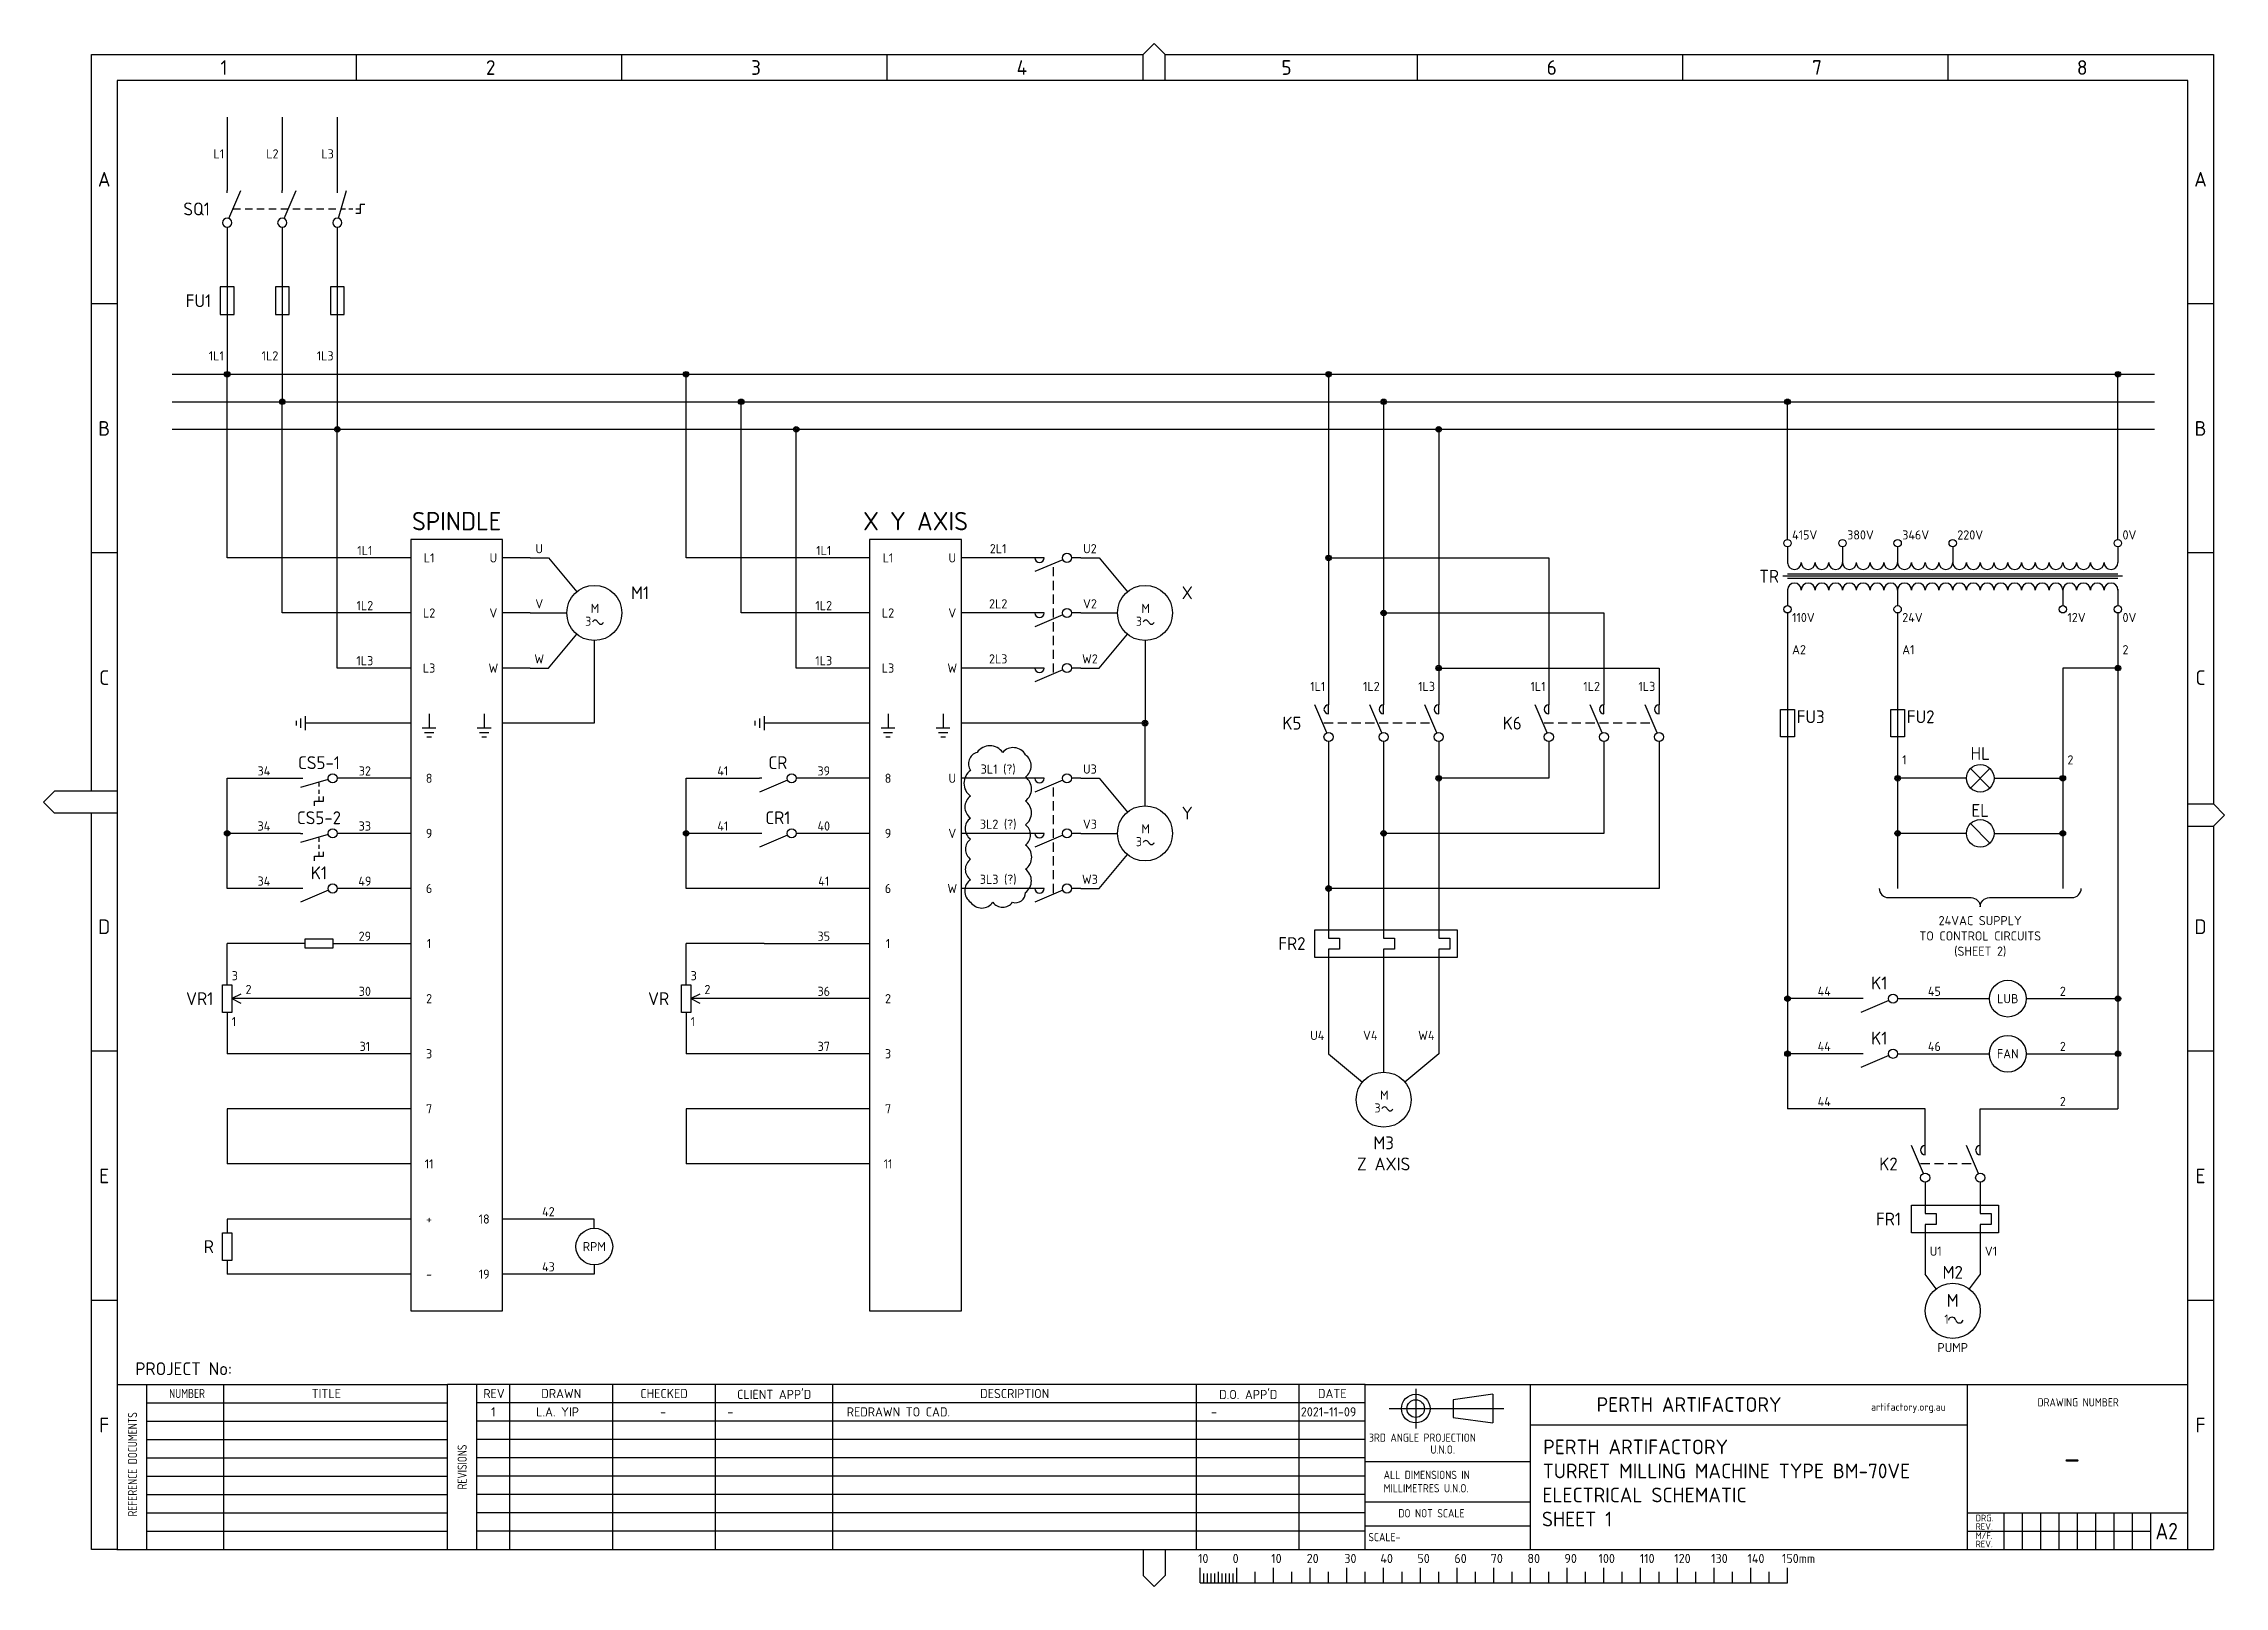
# Model space of a CAD drawing. Header units: millimetres. Extents: x 0 to 594, y 0 to 420.
import ezdxf
from ezdxf.enums import TextEntityAlignment as Align

# ---------------------------------------------------------------- set-up
doc = ezdxf.new("R2010")
doc.units = ezdxf.units.MM
doc.linetypes.add('DASH-S', pattern=[3.25, 2, -1.25])
doc.layers.get('0').update_dxf_attribs({"linetype": 'CONTINUOUS'})
for name, color, linetype in [('2', 2, 'CONTINUOUS'), ('_FORM2', 1, 'CONTINUOUS'), ('_PEN025', 7, 'CONTINUOUS'), ('_PEN035', 2, 'CONTINUOUS'), ('_PEN050', 1, 'CONTINUOUS'), ('_PEN070', 4, 'CONTINUOUS'), ('Base', 7, 'CONTINUOUS'), ('BORDER', 7, 'CONTINUOUS'), ('ETEXT', 7, 'CONTINUOUS'), ('TAGLAYER', 2, 'CONTINUOUS')]:
    doc.layers.add(name, color=color, linetype=linetype)
doc.styles.add('ISO3098B', font='iso3098b.shx')

msp = doc.modelspace()

# ---------------------------------------------------------------- texts
at = {"color": 2, "linetype": 'Continuous', "style": 'ISO3098B'}
for s, p in [('3', (362.5, 129)), ('M', (364, 132.5))]:
    msp.add_text(s, height=2.5, dxfattribs=at).set_placement(p)
at = {"layer": 'Base', "color": 7, "linetype": 'Continuous', "style": 'ISO3098B'}
for s, p in [('L1', (46.25, 390)), ('L2', (60.64, 390)), ('L3', (75.65, 390)), ('1L1', (45, 335)), ('1L2', (59.39, 335)), ('1L3', (74.4, 335)), ('415V', (476.25, 286.25)), ('380V', (491.25, 286.25)), ('346V', (506.25, 286.25)), ('220V', (521.25, 286.25)), ('0V', (566.25, 286.25)), ('110V', (476.25, 263.75)), ('24V', (506.25, 263.75)), ('12V', (551.25, 263.75)), ('0V', (566.25, 263.75)), ('A2', (476.25, 255)), ('A1', (506.25, 255)), ('2', (566.25, 255)), ('1L1', (345, 245)), ('1L2', (359.39, 245)), ('1L3', (374.4, 245)), ('1L1', (405, 245)), ('1L2', (419.39, 245)), ('1L3', (434.4, 245)), ('1', (506.25, 225)), ('2', (551.25, 225)), ('3', (51.25, 166.25)), ('3', (176.25, 166.25)), ('2', (55, 162.5)), ('2', (180, 162.5)), ('1', (51.25, 153.75)), ('1', (176.25, 153.75)), ('U4', (345, 150)), ('V4', (359.39, 150)), ('W4', (374.4, 150)), ('U1', (513.75, 91.25)), ('V1', (528.75, 91.25))]:
    msp.add_text(s, height=2.5, dxfattribs=at).set_placement(p, align=Align.MIDDLE_LEFT)
at = {"layer": 'Base', "color": 2, "linetype": 'Continuous', "style": 'ISO3098B'}
for s, p in [('SQ1', (38.07, 375)), ('FU1', (38.7, 350))]:
    msp.add_text(s, height=3.5, dxfattribs=at).set_placement(p, align=Align.MIDDLE_LEFT)
at = {"layer": 'Base', "color": 1, "linetype": 'Continuous', "style": 'ISO3098B'}
for s, p in [('SPINDLE', (112.5, 290)), ('X Y AXIS', (237.5, 290))]:
    msp.add_text(s, height=5, dxfattribs=at).set_placement(p, align=Align.MIDDLE_CENTER)
at = {"layer": 'Base', "color": 7, "linetype": 'Continuous', "style": 'ISO3098B'}
for s, p in [('1L1', (87.5, 280)), ('1L1', (212.5, 280)), ('1L2', (87.5, 265)), ('1L2', (212.5, 265)), ('1L3', (87.5, 250)), ('1L3', (212.5, 250)), ('34', (60, 220)), ('32', (87.5, 220)), ('41', (185, 220)), ('39', (212.5, 220)), ('34', (60, 205)), ('33', (87.5, 205)), ('41', (185, 205)), ('40', (212.5, 205)), ('34', (60, 190)), ('49', (87.5, 190)), ('41', (212.5, 190)), ('29', (87.5, 175)), ('35', (212.5, 175)), ('30', (87.5, 160)), ('36', (212.5, 160)), ('44', (485, 160)), ('45', (515, 160)), ('2', (550, 160)), ('31', (87.5, 145)), ('37', (212.5, 145)), ('44', (485, 145)), ('46', (515, 145)), ('2', (550, 145)), ('44', (485, 130)), ('2', (550, 130)), ('42', (137.5, 100)), ('43', (137.5, 85))]:
    msp.add_text(s, height=2.5, dxfattribs=at).set_placement(p, align=Align.BOTTOM_CENTER)
for s, p in [('L1', (105, 280)), ('U', (122.5, 280)), ('U', (135, 282.5)), ('L1', (230, 280)), ('U', (247.5, 280)), ('2L1', (260, 282.5)), ('U2', (285, 282.5)), ('V', (135, 267.5)), ('2L2', (260, 267.5)), ('V2', (285, 267.5)), ('L2', (105, 265)), ('V', (122.5, 265)), ('L2', (230, 265)), ('V', (247.5, 265)), ('L3', (105, 250)), ('W', (122.5, 250)), ('W', (135, 252.5)), ('L3', (230, 250)), ('W', (247.5, 250)), ('2L3', (260, 252.5)), ('W2', (285, 252.5)), ('8', (105, 220)), ('8', (230, 220)), ('U', (247.5, 220)), ('3L1 (?)', (260, 222.5)), ('U3', (285, 222.5)), ('3L2 (?)', (260, 207.5)), ('V3', (285, 207.5)), ('9', (105, 205)), ('9', (230, 205)), ('V', (247.5, 205)), ('6', (105, 190)), ('6', (230, 190)), ('W', (247.5, 190)), ('3L3 (?)', (260, 192.5)), ('W3', (285, 192.5)), ('1', (105, 175)), ('1', (230, 175)), ('2', (105, 160)), ('2', (230, 160)), ('LUB', (535, 160)), ('3', (105, 145)), ('3', (230, 145)), ('FAN', (535, 145)), ('7', (105, 130)), ('7', (230, 130)), ('11', (105, 115)), ('11', (230, 115)), ('18', (120, 100)), ('+', (105, 100)), ('RPM', (150, 92.5)), ('-', (105, 85)), ('19', (120, 85))]:
    msp.add_text(s, height=2.5, dxfattribs=at).set_placement(p, align=Align.MIDDLE_CENTER)
at = {"layer": 'Base', "color": 2, "linetype": 'Continuous', "style": 'ISO3098B'}
for s, p in [('TR', (470, 275)), ('K5', (340, 235)), ('K6', (400, 235)), ('EL', (527.5, 211.25)), ('FR2', (340, 175)), ('VR1', (42.5, 160)), ('VR', (167.5, 160)), ('Z AXIS', (365, 115)), ('K2', (502.5, 115)), ('FR1', (502.5, 100)), ('R', (45, 92.5))]:
    msp.add_text(s, height=3.5, dxfattribs=at).set_placement(p, align=Align.MIDDLE_CENTER)
at = {"layer": 'Base', "color": 7, "linetype": 'Continuous', "insert": (527.5, 182.5), "char_height": 2.5, "attachment_point": 2, "style": 'ISO3098B'}
msp.add_mtext('24VAC SUPPLY\\PTO CONTROL CIRCUITS\\P(SHEET 2)', dxfattribs=at)
at = {"layer": 'TAGLAYER', "color": 2, "linetype": 'Continuous', "style": 'ISO3098B'}
msp.add_attdef('M3', text='', height=3.5, dxfattribs=at).set_placement((365, 122.5), align=Align.TOP_CENTER)

# ---------------------------------------------------------------- blocks, each defined once
blk = doc.blocks.new('A2ORIG')
at = {"layer": 'BORDER', "color": 7, "linetype": 'Continuous'}
for p, q in [((13, 216.5), (13, 417)), ((13, 417), (299.5, 417)), ((305.5, 417), (591, 417)), ((591, 417), (591, 213)), ((13, 10), (13, 210.5)), ((591, 207), (591, 10)), ((49, 55), (49, 10)), ((127, 10), (127, 55)), ((155, 10), (155, 55)), ((183, 10), (183, 55)), ((215, 10), (215, 55)), ((314, 10), (314, 55)), ((342, 10), (342, 55)), ((373.73, 53.8), (373.73, 43)), ((366.52, 48.4), (397.73, 48.4)), ((28, 45), (110, 45)), ((360, 45), (118, 45)), ((28, 40), (110, 40)), ((360, 40), (118, 40)), ((28, 35), (110, 35)), ((28, 30), (110, 30)), ((28, 30), (110, 30)), ((360, 35), (118, 35)), ((360, 30), (118, 30)), ((360, 34), (405, 34)), ((28, 25), (110, 25)), ((360, 25), (118, 25)), ((28, 20), (110, 20)), ((360, 20), (118, 20)), ((360, 23), (405, 23)), ((524, 20), (584, 20)), ((534, 15), (534, 20)), ((539, 15), (539, 20)), ((544, 15), (544, 20)), ((549, 15), (549, 20)), ((554, 15), (554, 20)), ((559, 15), (559, 20)), ((564, 15), (564, 20)), ((569, 15), (569, 20)), ((574, 10), (574, 20)), ((28, 15), (110, 15)), ((360, 15), (118, 15)), ((360, 16.5), (405, 16.5)), ((524, 15), (574, 15)), ((534, 10), (534, 15)), ((539, 10), (539, 15)), ((544, 10), (544, 15)), ((549, 10), (549, 15)), ((554, 10), (554, 15)), ((559, 10), (559, 15)), ((564, 10), (564, 15)), ((569, 10), (569, 15)), ((20, 10), (13, 10)), ((584, 10), (591, 10))]:
    blk.add_line(p, q, dxfattribs=at)
at = {"layer": 'BORDER', "color": 2, "linetype": 'Continuous'}
for p, q in [((85.25, 410), (85.25, 417)), ((157.5, 410), (157.5, 417)), ((229.75, 410), (229.75, 417)), ((299.5, 417), (302.5, 420)), ((299.5, 410), (299.5, 417)), ((305.5, 417), (302.5, 420)), ((305.5, 410), (305.5, 417)), ((374.25, 410), (374.25, 417)), ((446.5, 410), (446.5, 417)), ((518.75, 410), (518.75, 417)), ((20, 349.17), (13, 349.17)), ((591, 349.17), (584, 349.17)), ((20, 281.33), (13, 281.33)), ((591, 281.33), (584, 281.33)), ((3, 216.5), (0, 213.5)), ((20, 216.5), (3, 216.5)), ((3, 210.5), (0, 213.5)), ((20, 210.5), (3, 210.5)), ((584, 213), (591, 213)), ((591, 213), (594, 210)), ((591, 207), (594, 210)), ((584, 207), (591, 207)), ((20, 145.67), (13, 145.67)), ((591, 145.67), (584, 145.67)), ((20, 77.83), (13, 77.83)), ((591, 77.83), (584, 77.83)), ((28, 55), (28, 10)), ((118, 10), (118, 55)), ((28, 50), (110, 50)), ((360, 50), (118, 50)), ((394.73, 52.3), (383.93, 50.8)), ((383.93, 50.8), (383.93, 46)), ((394.73, 52.3), (394.73, 44.5)), ((383.93, 46), (394.73, 44.5)), ((299.5, 10), (299.5, 3)), ((305.5, 10), (305.5, 3)), ((299.5, 3), (302.5, 0)), ((305.5, 3), (302.5, 0)), ((315, 1), (315, 5)), ((315, 1), (475, 1)), ((316, 1), (316, 3.5)), ((317, 1), (317, 3.5)), ((318, 1), (318, 3.5)), ((319, 1), (319, 3.5)), ((320, 1), (320, 4)), ((321, 1), (321, 3.5)), ((322, 1), (322, 3.5)), ((323, 1), (323, 3.5)), ((324, 1), (324, 3.5)), ((325, 1), (325, 5)), ((330, 1), (330, 4)), ((335, 1), (335, 5)), ((340, 1), (340, 4)), ((345, 1), (345, 5)), ((350, 1), (350, 4)), ((355, 1), (355, 5)), ((360, 1), (360, 4)), ((365, 1), (365, 5)), ((370, 1), (370, 4)), ((375, 1), (375, 5)), ((380, 1), (380, 4)), ((385, 1), (385, 5)), ((390, 1), (390, 4)), ((395, 1), (395, 5)), ((400, 1), (400, 4)), ((405, 1), (405, 5)), ((410, 1), (410, 4)), ((415, 1), (415, 5)), ((420, 1), (420, 4)), ((425, 1), (425, 5)), ((430, 1), (430, 4)), ((435, 1), (435, 5)), ((440, 1), (440, 4)), ((445, 1), (445, 5)), ((450, 1), (450, 4)), ((455, 1), (455, 5)), ((460, 1), (460, 4)), ((465, 1), (465, 5)), ((470, 1), (470, 4)), ((475, 1), (475, 5))]:
    blk.add_line(p, q, dxfattribs=at)
at = {"layer": 'BORDER', "color": 5, "linetype": 'Continuous'}
for p, q in [((20, 55), (110, 55)), ((360, 55), (110, 55)), ((110, 10), (110, 55)), ((360, 55), (405, 55)), ((360, 10), (360, 55)), ((405, 10), (405, 55)), ((405, 55), (524, 55)), ((524, 55), (584, 55)), ((524, 10), (524, 55)), ((405, 44), (524, 44))]:
    blk.add_line(p, q, dxfattribs=at)
blk.add_lwpolyline([(20, 10), (584, 10), (584, 410), (20, 410)], close=True, dxfattribs=at)
at = {"layer": 'BORDER', "color": 2, "linetype": 'Continuous'}
for radius in [3.9, 2.4]:
    blk.add_circle((373.73, 48.4), radius, dxfattribs=at)
at = {"layer": 'BORDER', "color": 7, "linetype": 'Continuous'}
blk.add_point((20, 10), dxfattribs=at)
at = {"layer": 'BORDER', "color": 2, "linetype": 'Continuous', "style": 'ISO3098B'}
for s, height, p in [('1', 4, (49.12, 413.5)), ('2', 4, (121.78, 413.5)), ('3', 4, (194.03, 413.5)), ('4', 4, (266.47, 413.5)), ('5', 4, (338.54, 413.5)), ('6', 4, (410.79, 413.5)), ('7', 4, (483.04, 413.5)), ('8', 4, (555.28, 413.5)), ('A', 4, (16.5, 383.08)), ('A', 4, (587.5, 383.08)), ('B', 4, (16.5, 315.25)), ('B', 4, (587.5, 315.25)), ('C', 4, (16.5, 247.42)), ('C', 4, (587.5, 247.42)), ('D', 4, (16.5, 179.58)), ('D', 4, (587.5, 179.58)), ('E', 4, (16.5, 111.75)), ('E', 4, (587.5, 111.75)), ('TITLE', 2.5, (77, 52.5)), ('REV', 2.5, (122.68, 52.5)), ('DRAWN', 2.5, (141, 52.5)), ('CHECKED', 2.5, (169, 52.5)), ("CLIENT APP'D", 2.5, (199, 52.5)), ('DESCRIPTION', 2.5, (264.5, 52.5)), ("D.O. APP'D", 2.5, (328.13, 52.48)), ('DATE', 2.5, (351, 52.5)), ('F', 4, (16.5, 43.92)), ('F', 4, (587.5, 43.92))]:
    blk.add_text(s, height=height, dxfattribs=at).set_placement(p, align=Align.MIDDLE)
for s, height, width, p in [('NUMBER', 2.498, 0.800641, (34.2, 51.27)), ('3RD ANGLE PROJECTION', 2.248, 0.899911, (361, 39.36)), ('U.N.O.', 2.248, 0.899911, (377.73, 36.12)), ('ALL DIMENSIONS IN', 2.248, 0.899911, (365, 29.23)), ('MILLIMETRES U.N.O.', 2.248, 0.899911, (365, 25.59)), ('DO NOT SCALE', 2.248, 0.899911, (369, 18.78)), ('SCALE-', 2.248, 0.899911, (360.83, 12.28)), ('A2', 4.498, 0.899956, (575.23, 12.79))]:
    blk.add_text(s, height=height, dxfattribs=dict(at, width=width)).set_placement(p)
at = {"layer": 'BORDER', "color": 1, "linetype": 'Continuous', "style": 'ISO3098B'}
blk.add_text('PERTH ARTIFACTORY', height=4, dxfattribs=at).set_placement((448.2, 49.5), align=Align.MIDDLE)
blk.add_text('artifactory.org.au', height=2, rotation=360, dxfattribs=at).set_placement((507.94, 48.52), align=Align.MIDDLE)
at = {"layer": 'BORDER', "color": 2, "linetype": 'Continuous', "style": 'ISO3098B', "width": 0.899911}
blk.add_text('DRAWING NUMBER', height=2.248, dxfattribs=at).set_placement((554.16, 50.11), align=Align.MIDDLE)
at = {"layer": 'BORDER', "color": 2, "linetype": 'Continuous', "style": 'ISO3098B', "width": 0.800641}
blk.add_text('REFERENCE DOCUMENTS', height=2.498, rotation=89.99999, dxfattribs=at).set_placement((25.46, 19.02))
blk.add_text('REVISIONS', height=2.498, rotation=89.99999, dxfattribs=at).set_placement((114, 32.5), align=Align.MIDDLE)
at = {"layer": 'BORDER', "color": 7, "linetype": 'Continuous', "style": 'ISO3098B'}
for s, p in [('DRG.', (526.22, 17.7)), ('REV.', (526.22, 15.4)), ('M/F.', (526.22, 12.92)), ('REV.', (526.22, 10.62))]:
    blk.add_text(s, height=1.799, dxfattribs=at).set_placement(p)
at = {"layer": 'BORDER', "color": 2, "linetype": 'Continuous', "style": 'ISO3098B'}
for s, p in [('10', (315.86, 6.34)), ('0', (324.68, 6.34)), ('10', (335.8, 6.34)), ('20', (345.67, 6.34)), ('30', (355.94, 6.34)), ('40', (365.81, 6.34)), ('50', (375.87, 6.34)), ('60', (385.94, 6.34)), ('70', (395.81, 6.34)), ('80', (405.88, 6.34)), ('90', (415.94, 6.34)), ('100', (425.76, 6.34)), ('110', (436.78, 6.34)), ('120', (446.39, 6.34)), ('130', (456.46, 6.34)), ('140', (466.41, 6.34)), ('150mm', (478.02, 6.34))]:
    blk.add_text(s, height=2.5, rotation=360, dxfattribs=at).set_placement(p, align=Align.CENTER)
blk = doc.blocks.new('MIMA2')
at = {"layer": 'Base', "color": 7, "linetype": 'Continuous'}
blk.add_blockref('A2ORIG', (0, 0), dxfattribs=at)
at = {"layer": '_PEN025', "linetype": 'Continuous', "style": 'ISO3098B'}
for tag, p in [('REF1', (29, 47.5)), ('REF_DESC1', (51, 47.5)), ('REV1_CLAPP', (186.25, 47.5)), ('REV1_DESC', (218.75, 47.5)), ('REV1_DOAPP', (317.98, 47.5)), ('REF2', (29, 42.5)), ('REF_DESC2', (51, 42.5)), ('REV2_CLAPP', (186.25, 42.5)), ('REV2_DESC', (218.75, 42.5)), ('REV2_DOAPP', (317.98, 42.5)), ('REF3', (29, 37.5)), ('REF_DESC3', (51, 37.5)), ('REV3_CLAPP', (186.25, 37.5)), ('REV3_DESC', (218.75, 37.5)), ('REV3_DOAPP', (317.98, 37.5)), ('REF4', (29, 32.5)), ('REF_DESC4', (51, 32.5)), ('REV4_CLAPP', (186.25, 32.5)), ('REV4_DESC', (218.75, 32.5)), ('REV4_DOAPP', (317.98, 32.5)), ('REF5', (29, 27.5)), ('REF_DESC5', (51, 27.5)), ('REV5_CLAPP', (186.25, 27.5)), ('REV5_DESC', (218.75, 27.5)), ('REV5_DOAPP', (317.98, 27.5)), ('REF6', (29, 22.5)), ('REF7', (29, 17.5)), ('REF_DESC6', (51, 22.5)), ('REF_DESC7', (51, 17.5)), ('REV6_CLAPP', (186.25, 22.5)), ('REV7_CLAPP', (186.25, 17.5)), ('REV6_DESC', (218.75, 22.5)), ('REV7_DESC', (218.75, 17.5)), ('REV6_DOAPP', (317.98, 22.5)), ('REV7_DOAPP', (317.98, 17.5)), ('REV8_CLAPP', (186.25, 12.5)), ('REV8_DESC', (218.75, 12.5)), ('REV8_DOAPP', (317.98, 12.5))]:
    blk.add_attdef(tag, text='', height=2.5, dxfattribs=at).set_placement(p, align=Align.MIDDLE_LEFT)
for tag, p in [('REV1', (122.5, 47.5)), ('REV1_BY', (140, 47.5)), ('REV1_CHK', (168.75, 47.5)), ('REV1_DATE', (350, 47.5)), ('REV2', (122.5, 42.5)), ('REV2_BY', (140, 42.5)), ('REV2_CHK', (168.75, 42.5)), ('REV2_DATE', (350, 42.5)), ('REV3', (122.5, 37.5)), ('REV3_BY', (140, 37.5)), ('REV3_CHK', (168.75, 37.5)), ('REV3_DATE', (350, 37.5)), ('REV4', (122.5, 32.5)), ('REV4_BY', (140, 32.5)), ('REV4_CHK', (168.75, 32.5)), ('REV4_DATE', (350, 32.5)), ('REV5', (122.5, 27.5)), ('REV5_BY', (140, 27.5)), ('REV5_CHK', (168.75, 27.5)), ('REV5_DATE', (350, 27.5)), ('REV6', (122.5, 22.5)), ('REV7', (122.5, 17.5)), ('REV6_BY', (140, 22.5)), ('REV7_BY', (140, 17.5)), ('REV6_CHK', (168.75, 22.5)), ('REV7_CHK', (168.75, 17.5)), ('REV6_DATE', (350, 22.5)), ('REV7_DATE', (350, 17.5)), ('DR1', (536.5, 17.5)), ('DR2', (541.5, 17.5)), ('DR3', (546.5, 17.5)), ('DR4', (551.5, 17.5)), ('DR5', (556.5, 17.5)), ('DR6', (561.5, 17.5)), ('DR7', (566.5, 17.5)), ('DR8', (571.5, 17.5)), ('REV8', (122.5, 12.5)), ('REV8_BY', (140, 12.5)), ('REV8_CHK', (168.75, 12.5)), ('REV8_DATE', (350, 12.5)), ('MR1', (536.5, 12.5)), ('MR2', (541.5, 12.5)), ('MR3', (546.5, 12.5)), ('MR4', (551.5, 12.5)), ('MR5', (556.5, 12.5)), ('MR6', (561.5, 12.5)), ('MR7', (566.5, 12.5)), ('MR8', (571.5, 12.5))]:
    blk.add_attdef(tag, text='', height=2.5, dxfattribs=at).set_placement(p, align=Align.MIDDLE_CENTER)
at = {"layer": '_PEN035', "linetype": 'Continuous', "style": 'ISO3098B'}
for tag, p in [('TITLE1', (408.47, 37.97)), ('TITLE2', (408.35, 31.42)), ('TITLE3', (408.23, 24.88)), ('TITLE4', (408.11, 18.33))]:
    blk.add_attdef(tag, text='', height=4, dxfattribs=at).set_placement(p, align=Align.MIDDLE_LEFT)
at = {"layer": '_PEN070', "linetype": 'Continuous', "style": 'ISO3098B'}
blk.add_attdef('DRGNO', text='', height=7, dxfattribs=at).set_placement((552.5, 35), align=Align.MIDDLE)
at = {"layer": 'Base', "color": 2, "linetype": 'Continuous', "style": 'ISO3098B'}
blk.add_text('PROJECT No:', height=3.5, dxfattribs=at).set_placement((25, 57.5))
blk.add_attdef('PROJ_NO', (52.5, 57.5), '', height=3.5, dxfattribs=at)
blk = doc.blocks.new('vifu5')
at = {"color": 1}
for p, q in [((0, -1.875), (0, 1.875)), ((0, 1.875), (7.5, 1.875)), ((7.5, 1.875), (7.5, -1.875)), ((7.5, -1.875), (0, -1.875))]:
    blk.add_line(p, q, dxfattribs=at)
at = {"color": 0}
blk.add_line((0, 0), (7.5, 0), dxfattribs=at)
at = {"layer": 'ETEXT', "color": 7, "style": 'ISO3098B'}
blk.add_attdef('T1', text='', height=2.5, dxfattribs=at).set_placement((-0.625, -3.125), align=Align.RIGHT)
for tag, p in [('RATING1', (3.75, -5)), ('REFERENCE', (3.75, -8.75)), ('RATING2', (3.75, -12.5)), ('RATING4', (3.75, -20)), ('RATING3', (3.75, -16.25))]:
    blk.add_attdef(tag, text='', height=2.5, dxfattribs=at).set_placement(p, align=Align.CENTER)
blk.add_attdef('T4', (8.125, -3.125), '', height=2.5, dxfattribs=at)
at = {"layer": 'TAGLAYER', "style": 'ISO3098B'}
blk.add_attdef('TAGNAME', text='', height=3.5, dxfattribs=at).set_placement((3.75, 2.5), align=Align.CENTER)
blk = doc.blocks.new('visso5')
at = {"layer": '_FORM2', "color": 1, "linetype": 'Continuous'}
blk.add_line((7.55, -0.34), (0, -2.5), dxfattribs=at)
blk.add_circle((8.75, 0), 1.25, dxfattribs=at)
at = {"layer": '_PEN025', "color": 7, "linetype": 'Continuous'}
for p, q in [((5, -1.25), (5, -2.27)), ((5, -3.12), (5, -4.23))]:
    blk.add_line(p, q, dxfattribs=at)
at = {"layer": '_PEN035', "color": 0, "linetype": 'Continuous'}
blk.add_line((0, 0), (0.62, 0), dxfattribs=at)
at = {"layer": '_PEN050', "color": 7, "linetype": 'Continuous'}
blk.add_line((5, -5), (5, -6.25), dxfattribs=at)
at = {"layer": '_PEN050', "color": 1, "linetype": 'Continuous'}
for p, q in [((6.25, -6.25), (6.25, -5)), ((3.75, -7.5), (3.75, -6.25)), ((3.75, -6.25), (6.25, -6.25))]:
    blk.add_line(p, q, dxfattribs=at)
at = {"layer": 'ETEXT', "color": 7, "style": 'ISO3098B'}
blk.add_attdef('T1', text='', height=2.5, dxfattribs=at).set_placement((-1, -3), align=Align.RIGHT)
blk.add_attdef('T4', (11, -3), '', height=2.5, dxfattribs=at)
for tag, p in [('REFERENCE', (5, -10.62)), ('RATING2', (5, -14.38)), ('RATING1', (5, -18.12)), ('RATING4', (5, -26.25)), ('RATING3', (5, -21.88))]:
    blk.add_attdef(tag, text='', height=2.5, dxfattribs=at).set_placement(p, align=Align.CENTER)
at = {"layer": 'TAGLAYER', "color": 2, "style": 'ISO3098B'}
blk.add_attdef('TAGNAME', text='', height=3.5, dxfattribs=at).set_placement((5, 2.5), align=Align.CENTER)
blk = doc.blocks.new('viswo5')
at = {"layer": 'Base', "color": 0, "linetype": 'Continuous'}
blk.add_line((0.62, 0, 2), (0, 0, 2), dxfattribs=at)
at = {"layer": 'Base', "color": 1, "linetype": 'Continuous'}
blk.add_line((7.6, -0.49, 2), (0, -3.75, 2), dxfattribs=at)
blk.add_circle((8.75, 0, 2), 1.25, dxfattribs=at)
at = {"layer": 'Base', "color": 2, "style": 'ISO3098B'}
blk.add_attdef('TAGNAME', text='', height=3.5, dxfattribs=at).set_placement((5, 2.5, 2), align=Align.CENTER)
at = {"layer": 'Base', "color": 7, "style": 'ISO3098B'}
blk.add_attdef('T1', text='', height=2.5, dxfattribs=at).set_placement((-0.5, -3, 2), align=Align.RIGHT)
for tag, p in [('REFERENCE', (5, -7, 2)), ('RATING2', (5, -14, 2)), ('RATING1', (5, -10.5, 2)), ('RATING3', (5, -17.5, 2)), ('RATING4', (5, -21, 2))]:
    blk.add_attdef(tag, text='', height=2.5, dxfattribs=at).set_placement(p, align=Align.CENTER)
blk.add_attdef('T4', (10.5, -3, 2), '', height=2.5, dxfattribs=at)
blk = doc.blocks.new('vi3pmtr')
at = {"color": 0, "linetype": 'Continuous'}
for p, q in [((0, 15), (5, 15)), ((5, 15), (12.7, 5.76)), ((0, 0), (10, 0)), ((5, -15), (12.7, -5.76)), ((0, -15), (5, -15))]:
    blk.add_line(p, q, dxfattribs=at)
at = {"color": 1, "linetype": 'Continuous'}
blk.add_circle((17.5, 0), 7.5, dxfattribs=at)
at = {"color": 2, "linetype": 'Continuous'}
for centre, start, end in [((17.75, -2.75), 18.43495, 161.56505), ((19.25, -2.25), 198.43495, 341.56505)]:
    blk.add_arc(centre, 0.791, start, end, dxfattribs=at)
at = {"color": 2, "linetype": 'Continuous', "style": 'ISO3098B'}
for s, p in [('M', (16.5, 0)), ('3', (15, -3.5))]:
    blk.add_text(s, height=2.5, dxfattribs=at).set_placement(p)
at = {"layer": 'ETEXT', "color": 7, "linetype": 'Continuous', "style": 'ISO3098B'}
for tag, p in [('T1', (2.5, 11.25)), ('T2', (2.5, -3.75)), ('T3', (2.5, -18.75))]:
    blk.add_attdef(tag, text='', height=2.5, dxfattribs=at).set_placement(p, align=Align.RIGHT)
for tag, p in [('RATING1', (27.5, 0)), ('RATING2', (27.5, -3.75)), ('RATING3', (27.5, -7.5)), ('RATING4', (27.5, -11.25)), ('T6', (17.5, -18.75)), ('REFERENCE', (27.5, -15))]:
    blk.add_attdef(tag, p, '', height=2.5, dxfattribs=at)
at = {"layer": 'TAGLAYER', "color": 2, "linetype": 'Continuous', "style": 'ISO3098B'}
blk.add_attdef('TAGNAME', (27.5, 3.75), '', height=3.5, dxfattribs=at)
blk = doc.blocks.new('eg')
at = {"color": 0, "linetype": 'Continuous'}
for p, q in [((0, 0), (0, -3.75)), ((-1.875, -3.75), (1.875, -3.75)), ((-1.25, -5), (1.25, -5)), ((-0.625, -6.25), (0.625, -6.25))]:
    blk.add_line(p, q, dxfattribs=at)
blk = doc.blocks.new('vires')
at = {"layer": 'Base', "color": 1}
for p, q in [((0, 0, 2), (0, 1.25, 2)), ((0, 1.25, 2), (7.5, 1.25, 2)), ((0, -1.25, 2), (0, 0, 2)), ((7.5, 1.25, 2), (7.5, -1.25, 2)), ((7.5, -1.25, 2), (0, -1.25, 2))]:
    blk.add_line(p, q, dxfattribs=at)
at = {"layer": 'Base', "color": 2, "style": 'ISO3098B'}
blk.add_attdef('TAGNAME', text='', height=3.5, dxfattribs=at).set_placement((3.75, 2.5, 2), align=Align.CENTER)
at = {"layer": 'Base', "color": 7, "style": 'ISO3098B'}
blk.add_attdef('T1', text='', height=2.5, dxfattribs=at).set_placement((-1.25, -3.75, 2), align=Align.RIGHT)
for tag, p in [('RATING3', (3.75, -5, 2)), ('RATING2', (3.75, -12.5, 2)), ('RATING1', (3.75, -8.75, 2)), ('REFERENCE', (3.75, -20, 2)), ('RATING4', (3.75, -16.25, 2))]:
    blk.add_attdef(tag, text='', height=2.5, dxfattribs=at).set_placement(p, align=Align.CENTER)
blk.add_attdef('T4', (8.75, -3.75, 2), '', height=2.5, dxfattribs=at)
blk = doc.blocks.new('ESDDOT')
at = {"layer": '_PEN035'}
for radius in [0.75, 0.468, 0.232]:
    blk.add_circle((0, 0), radius, dxfattribs=at)
blk = doc.blocks.new('vi3pcos5')
at = {"layer": '_FORM2', "linetype": 'Continuous'}
for p, q in [((7.6, -0.49), (0, -3.75)), ((7.6, -15.49), (0, -18.75)), ((7.6, -30.49), (0, -33.75))]:
    blk.add_line(p, q, dxfattribs=at)
for centre in [(8.75, 0), (8.75, -15), (8.75, -30)]:
    blk.add_circle(centre, 1.25, dxfattribs=at)
at = {"layer": '_PEN050', "linetype": 'Continuous'}
for p, q in [((2.5, 0), (0, 0)), ((2.5, -15), (0, -15)), ((2.5, -30), (0, -30))]:
    blk.add_line(p, q, dxfattribs=at)
for centre in [(1.25, 0), (1.25, -15), (1.25, -30)]:
    blk.add_arc(centre, 1.25, 180, 0, dxfattribs=at)
at = {"layer": 'Base', "color": 7}
for p, q in [((5, -2.5), (5, -5)), ((5, -6.25), (5, -8.75)), ((5, -10), (5, -12.5)), ((5, -13.75), (5, -16.25)), ((5, -17.5), (5, -20)), ((5, -21.25), (5, -23.75)), ((5, -25), (5, -27.5)), ((5, -28.75), (5, -31.25))]:
    blk.add_line(p, q, dxfattribs=at)
at = {"layer": 'ETEXT', "color": 7, "style": 'ISO3098B'}
for tag, p in [('T1', (-1.25, -3.75)), ('T2', (-1.25, -18.75)), ('T3', (-1.25, -33.75))]:
    blk.add_attdef(tag, text='', height=2.5, dxfattribs=at).set_placement(p, align=Align.RIGHT)
for tag, p in [('T4', (11.25, -3.75)), ('T5', (11.25, -18.75)), ('T6', (11.25, -33.75))]:
    blk.add_attdef(tag, p, '', height=2.5, dxfattribs=at)
for tag, p in [('RATING1', (5, -37.5)), ('REFERENCE', (5, -41.25)), ('RATING3', (5, -48.75)), ('RATING2', (5, -45)), ('RATING4', (5, -52.5))]:
    blk.add_attdef(tag, text='', height=2.5, dxfattribs=at).set_placement(p, align=Align.CENTER)
at = {"layer": 'TAGLAYER', "color": 2, "style": 'ISO3098B'}
blk.add_attdef('TAGNAME', text='', height=3.5, dxfattribs=at).set_placement((5, 2.5), align=Align.CENTER)
blk = doc.blocks.new('vi3ptol5')
at = {"color": 7, "linetype": 'Continuous'}
for p, q in [((0, -33.75), (0, 5)), ((0, 5), (7.5, 5)), ((7.5, 5), (7.5, -33.75)), ((7.5, -33.75), (0, -33.75))]:
    blk.add_line(p, q, dxfattribs=at)
at = {"color": 0, "linetype": 'Continuous'}
for p, q in [((0, 0), (2.25, 0)), ((2.25, 0), (2.25, 3)), ((2.25, 3), (5.25, 3)), ((5.25, 3), (5.25, 0)), ((5.25, 0), (7.5, 0)), ((0, -15), (2.25, -15)), ((2.25, -15), (2.25, -12)), ((2.25, -12), (5.25, -12)), ((5.25, -12), (5.25, -15)), ((5.25, -15), (7.5, -15)), ((2.25, -30), (2.25, -27)), ((2.25, -27), (5.25, -27)), ((5.25, -27), (5.25, -30)), ((0, -30), (2.25, -30)), ((5.25, -30), (7.5, -30))]:
    blk.add_line(p, q, dxfattribs=at)
at = {"layer": 'ETEXT', "color": 7, "linetype": 'Continuous', "style": 'ISO3098B'}
for tag, p in [('T1', (-1.25, -3.75)), ('T2', (-1.25, -18.75)), ('T3', (-1.25, -33.75))]:
    blk.add_attdef(tag, text='', height=2.5, dxfattribs=at).set_placement(p, align=Align.RIGHT)
for tag, p in [('T4', (8.75, -3.75)), ('T5', (8.75, -18.75)), ('T6', (8.75, -33.75))]:
    blk.add_attdef(tag, p, '', height=2.5, dxfattribs=at)
for tag, p in [('RATING1', (3.75, -37.5)), ('REFERENCE', (3.75, -41.25)), ('RATING3', (3.75, -48.75)), ('RATING2', (3.75, -45)), ('RATING4', (3.75, -52.5))]:
    blk.add_attdef(tag, text='', height=2.5, dxfattribs=at).set_placement(p, align=Align.CENTER)
at = {"layer": 'TAGLAYER', "color": 2, "linetype": 'Continuous', "style": 'ISO3098B'}
blk.add_attdef('TAGNAME', text='', height=3.5, dxfattribs=at).set_placement((3.75, 6.25), align=Align.CENTER)
blk = doc.blocks.new('hifu5')
at = {"color": 1}
for p, q in [((-1.875, 0), (1.875, 0)), ((-1.875, -7.5), (-1.875, 0)), ((1.875, 0), (1.875, -7.5)), ((1.875, -7.5), (-1.875, -7.5))]:
    blk.add_line(p, q, dxfattribs=at)
at = {"color": 0}
blk.add_line((0, 0), (0, -7.5), dxfattribs=at)
at = {"layer": 'ETEXT', "color": 7, "style": 'ISO3098B'}
for tag, p in [('VISDESC', (3.75, 6.25)), ('RATING1', (2.5, -7.5)), ('REFERENCE', (2.5, -10.625)), ('RATING2', (2.5, -13.75)), ('RATING3', (2.5, -16.875)), ('RATING4', (2.5, -20))]:
    blk.add_attdef(tag, p, '', height=2.5, dxfattribs=at)
for tag, p in [('T1', (-0.625, 0.625)), ('T4', (-0.625, -10.625))]:
    blk.add_attdef(tag, text='', height=2.5, dxfattribs=at).set_placement(p, align=Align.RIGHT)
at = {"layer": 'TAGLAYER', "style": 'ISO3098B'}
blk.add_attdef('TAGNAME', (2.5, -3.75), '', height=3.5, dxfattribs=at)
blk = doc.blocks.new('vipmtrc')
at = {"color": 1, "linetype": 'Continuous'}
blk.add_circle((7.5, 0), 7.5, dxfattribs=at)
at = {"color": 2, "linetype": 'Continuous'}
for centre, start, end in [((7.33, -2.75), 14.03624, 165.96376), ((9.33, -2.25), 194.03624, 345.96376)]:
    blk.add_arc(centre, 1.03, start, end, dxfattribs=at)
at = {"color": 2, "linetype": 'Continuous', "style": 'ISO3098B'}
for s, height, p in [('M', 3.5, (7.49, 1.09)), ('1  ', 2.5, (7.33, -3.5))]:
    blk.add_text(s, height=height, dxfattribs=at).set_placement(p, align=Align.CENTER)
at = {"layer": 'ETEXT', "color": 7, "linetype": 'Continuous', "style": 'ISO3098B', "flags": 1}
blk.add_attdef('T1', text='', height=2.5, dxfattribs=at).set_placement((-0.62, -3.12), align=Align.RIGHT)
blk.add_attdef('T4', (15.62, -3.12), '', height=2.5, dxfattribs=at)
at = {"layer": 'ETEXT', "color": 7, "linetype": 'Continuous', "style": 'ISO3098B'}
for tag, p in [('RATING2', (7.5, -11.25)), ('RATING4', (7.5, -18.75)), ('RATING1', (7.5, -15)), ('REFERENCE', (7.5, -26.25)), ('RATING3', (7.5, -22.5))]:
    blk.add_attdef(tag, text='', height=2.5, dxfattribs=at).set_placement(p, align=Align.CENTER)
at = {"layer": 'TAGLAYER', "color": 2, "linetype": 'Continuous', "style": 'ISO3098B'}
blk.add_attdef('TAGNAME', text='', height=3.5, dxfattribs=at).set_placement((7.5, 8.75), align=Align.CENTER)
blk = doc.blocks.new('vilt')
at = {"layer": 'Base', "color": 0, "linetype": 'Continuous'}
for p, q in [((1.1, -2.65, 2), (6.4, 2.65, 2)), ((1.1, 2.65, 2), (6.4, -2.65, 2))]:
    blk.add_line(p, q, dxfattribs=at)
at = {"layer": 'Base', "color": 1, "linetype": 'Continuous'}
blk.add_circle((3.75, 0, 2), 3.75, dxfattribs=at)
at = {"layer": 'Base', "color": 2, "linetype": 'Continuous', "style": 'ISO3098B'}
blk.add_attdef('TAGNAME', text='', height=3.5, dxfattribs=at).set_placement((3.75, 5, 2), align=Align.CENTER)
at = {"layer": 'Base', "color": 7, "linetype": 'Continuous', "style": 'ISO3098B'}
for tag, p in [('RATING2', (22.5, 1.25, 2)), ('RATING3', (22.5, -2.5, 2)), ('T4', (8.75, -3.75, 2)), ('RATING4', (22.5, -6.25, 2)), ('REFERENCE', (22.5, -10, 2))]:
    blk.add_attdef(tag, p, '', height=2.5, dxfattribs=at)
blk.add_attdef('T1', text='', height=2.5, dxfattribs=at).set_placement((-1.25, -3.75, 2), align=Align.RIGHT)
blk.add_attdef('RATING1', text='', height=2.5, dxfattribs=at).set_placement((3.75, -7.5, 2), align=Align.CENTER)

# ---------------------------------------------------------------- linework, layer by layer
at = {"color": 1}
for p, q in [((475, 283), (475, 278.5)), ((490, 283), (490, 278.75)), ((505, 283), (505, 278.75)), ((520, 283), (520, 278.75)), ((565, 283), (565, 278.75)), ((475, 271.5), (475, 267)), ((505, 271.5), (505, 267)), ((550, 271.5), (550, 267)), ((565, 271.5), (565, 267))]:
    msp.add_line(p, q, dxfattribs=at)
at = {"color": 2, "linetype": 'Continuous'}
for p, q in [((350, 171.25), (350, 145)), ((365, 171.25), (365, 140)), ((380, 171.25), (380, 145)), ((350, 145), (359.24, 137.3)), ((380, 145), (370.76, 137.3))]:
    msp.add_line(p, q, dxfattribs=at)
at = {"color": 7, "linetype": 'Continuous'}
for p, q in [((508.75, 103.75), (532.5, 103.75)), ((508.75, 96.25), (508.75, 103.75)), ((532.5, 103.75), (532.5, 96.25)), ((532.5, 96.25), (508.75, 96.25))]:
    msp.add_line(p, q, dxfattribs=at)
at = {"color": 0, "linetype": 'Continuous'}
for p, q in [((512.5, 103.75), (512.5, 101.5)), ((512.5, 101.5), (515.5, 101.5)), ((515.5, 101.5), (515.5, 98.5)), ((527.5, 103.75), (527.5, 101.5)), ((527.5, 101.5), (530.5, 101.5)), ((515.5, 98.5), (512.5, 98.5)), ((512.5, 98.5), (512.5, 96.25)), ((530.5, 98.5), (527.5, 98.5)), ((527.5, 98.5), (527.5, 96.25))]:
    msp.add_line(p, q, dxfattribs=at)
at = {"color": 1, "linetype": 'Continuous'}
msp.add_circle((365, 132.5), 7.5, dxfattribs=at)
at = {"color": 1}
for centre, start, end in [((476.88, 278.75), 180, 0), ((480.62, 278.75), 180, 0), ((484.38, 278.75), 180, 0), ((488.12, 278.75), 180, 0), ((491.88, 278.75), 180, 0), ((495.62, 278.75), 180, 0), ((499.38, 278.75), 180, 0), ((503.12, 278.75), 180, 0), ((506.88, 278.75), 180, 0), ((510.62, 278.75), 180, 0), ((514.38, 278.75), 180, 0), ((518.12, 278.75), 180, 0), ((521.88, 278.75), 180, 0), ((525.62, 278.75), 180, 0), ((529.38, 278.75), 180, 0), ((533.12, 278.75), 180, 0), ((536.88, 278.75), 180, 0), ((540.62, 278.75), 180, 0), ((544.38, 278.75), 180, 0), ((548.12, 278.75), 180, 0), ((551.88, 278.75), 180, 0), ((555.62, 278.75), 180, 0), ((559.38, 278.75), 180, 0), ((563.12, 278.75), 180, 0), ((476.88, 271.25), 0, 180), ((480.62, 271.25), 0, 180), ((484.38, 271.25), 0, 180), ((488.12, 271.25), 0, 180), ((491.88, 271.25), 0, 180), ((495.62, 271.25), 0, 180), ((499.38, 271.25), 0, 180), ((503.12, 271.25), 0, 180), ((506.88, 271.25), 0, 180), ((510.62, 271.25), 0, 180), ((514.38, 271.25), 0, 180), ((518.12, 271.25), 0, 180), ((521.88, 271.25), 0, 180), ((525.62, 271.25), 0, 180), ((529.38, 271.25), 0, 180), ((533.12, 271.25), 0, 180), ((536.88, 271.25), 0, 180), ((540.62, 271.25), 0, 180), ((544.38, 271.25), 0, 180), ((548.12, 271.25), 0, 180), ((551.88, 271.25), 0, 180), ((555.62, 271.25), 0, 180), ((559.38, 271.25), 0, 180), ((563.12, 271.25), 0, 180)]:
    msp.add_arc(centre, 1.88, start, end, dxfattribs=at)
at = {"color": 2, "linetype": 'Continuous'}
for centre, start, end in [((365.25, 129.75), 18.43495, 161.56505), ((366.75, 130.25), 198.43495, 341.56505)]:
    msp.add_arc(centre, 0.791, start, end, dxfattribs=at)
at = {"layer": '_FORM2', "linetype": 'Continuous'}
for p, q in [((512.01, 112.4), (508.75, 120)), ((527.01, 112.4), (523.75, 120))]:
    msp.add_line(p, q, dxfattribs=at)
for centre in [(512.5, 111.25), (527.5, 111.25)]:
    msp.add_circle(centre, 1.25, dxfattribs=at)
at = {"layer": '_PEN050', "linetype": 'Continuous'}
for p, q in [((512.5, 117.5), (512.5, 120)), ((527.5, 117.5), (527.5, 120))]:
    msp.add_line(p, q, dxfattribs=at)
for centre in [(512.5, 118.75), (527.5, 118.75)]:
    msp.add_arc(centre, 1.25, 90, 270, dxfattribs=at)
at = {"layer": 'Base', "color": 2, "linetype": 'Continuous'}
for p, q in [((50, 400), (50, 380)), ((65, 400), (65, 380)), ((80, 400), (80, 380)), ((50, 370), (50, 353.75)), ((65, 370), (65, 353.75)), ((80, 370), (80, 353.75)), ((50, 346.25), (50, 330)), ((65, 346.25), (65, 322.5)), ((80, 346.25), (80, 315)), ((50, 280), (50, 330)), ((175, 280), (175, 330)), ((350, 330), (350, 240)), ((565, 285), (565, 330)), ((65, 265), (65, 322.5)), ((190, 265), (190, 322.5)), ((365, 322.5), (365, 240)), ((475, 285), (475, 322.5)), ((80, 250), (80, 315)), ((205, 250), (205, 315)), ((380, 315), (380, 240)), ((80, 280), (50, 280)), ((100, 280), (80, 280)), ((132.5, 280), (125, 280)), ((205, 280), (175, 280)), ((225, 280), (205, 280)), ((270, 280), (250, 280)), ((282.5, 280), (280, 280)), ((350, 280), (410, 280)), ((410, 280), (410, 240)), ((80, 265), (65, 265)), ((100, 265), (80, 265)), ((132.5, 265), (125, 265)), ((205, 265), (190, 265)), ((225, 265), (205, 265)), ((270, 265), (250, 265)), ((282.5, 265), (280, 265)), ((365, 265), (425, 265)), ((425, 265), (425, 240)), ((475, 265), (475, 238.75)), ((505, 265), (505, 190)), ((565, 265), (565, 130)), ((150, 257.5), (150, 235)), ((300, 257.5), (300, 235)), ((100, 250), (80, 250)), ((132.5, 250), (125, 250)), ((225, 250), (205, 250)), ((270, 250), (250, 250)), ((282.5, 250), (280, 250)), ((380, 250), (440, 250)), ((440, 250), (440, 240)), ((565, 250), (550, 250)), ((550, 250), (550, 190)), ((100, 235), (75, 235)), ((150, 235), (125, 235)), ((225, 235), (200, 235)), ((300, 235), (250, 235)), ((300, 212.5), (300, 235)), ((350, 230), (350, 178.75)), ((365, 230), (365, 178.75)), ((380, 230), (380, 178.75)), ((410, 230), (410, 220)), ((425, 230), (425, 205)), ((440, 230), (440, 190)), ((475, 231.25), (475, 130)), ((50, 190), (50, 220)), ((50, 220), (70, 220)), ((100, 220), (80, 220)), ((175, 190), (175, 220)), ((175, 220), (195, 220)), ((225, 220), (205, 220)), ((270, 220), (250, 220)), ((282.5, 220), (280, 220)), ((410, 220), (380, 220)), ((523.75, 220), (505, 220)), ((531.25, 220, 2), (550, 220)), ((70, 205), (50, 205)), ((100, 205), (80, 205)), ((195, 205), (175, 205)), ((225, 205), (205, 205)), ((270, 205), (250, 205)), ((282.5, 205), (280, 205)), ((425, 205), (365, 205)), ((523.75, 205), (505, 205)), ((531.25, 205, 2), (550, 205)), ((70, 190), (50, 190)), ((100, 190), (80, 190)), ((195, 190), (175, 190)), ((225, 190), (195, 190)), ((270, 190), (250, 190)), ((282.5, 190), (280, 190)), ((440, 190), (350, 190)), ((71.25, 175), (50, 175)), ((50, 163.75), (50, 175)), ((78.75, 175), (100, 175)), ((196.25, 175), (175, 175)), ((175, 163.75), (175, 175)), ((196.25, 175), (225, 175)), ((53.75, 161.25), (51.25, 160)), ((178.75, 161.25), (176.25, 160)), ((50, 156.25), (50, 145)), ((100, 160), (51.25, 160)), ((51.25, 160), (53.75, 158.75)), ((175, 156.25), (175, 145)), ((225, 160), (176.25, 160)), ((176.25, 160), (178.75, 158.75)), ((495, 160), (475, 160)), ((505, 160), (530, 160)), ((540, 160), (565, 160)), ((100, 145), (50, 145)), ((225, 145), (175, 145)), ((495, 145), (475, 145)), ((505, 145), (530, 145)), ((540, 145), (565, 145)), ((100, 130), (50, 130)), ((50, 130), (50, 115)), ((225, 130), (175, 130)), ((175, 130), (175, 115)), ((512.5, 130), (475, 130)), ((512.5, 120), (512.5, 130)), ((527.5, 120), (527.5, 130)), ((527.5, 130), (565, 130)), ((100, 115), (50, 115)), ((225, 115), (175, 115)), ((512.5, 110), (512.5, 103.75)), ((527.5, 110), (527.5, 103.75)), ((100, 100), (50, 100)), ((50, 100), (50, 96.25)), ((150, 100), (125, 100)), ((150, 97.5), (150, 100)), ((512.5, 96.25), (512.5, 85)), ((527.5, 96.25), (527.5, 85)), ((50, 88.75), (50, 85)), ((100, 85), (50, 85)), ((150, 85), (125, 85)), ((150, 87.5), (150, 85)), ((515.5, 81), (512.5, 85)), ((527.5, 85), (524.5, 81))]:
    msp.add_line(p, q, dxfattribs=at)
at = {"layer": 'Base', "color": 7, "linetype": 'DASH-S'}
msp.add_line((51.61, 375), (81.07, 375), dxfattribs=at)
at = {"layer": 'Base', "color": 4, "linetype": 'Continuous'}
for p, q in [((35, 330), (575, 330)), ((35, 322.5), (575, 322.5)), ((35, 315), (575, 315))]:
    msp.add_line(p, q, dxfattribs=at)
at = {"layer": 'Base', "color": 0}
msp.add_line((566.25, 275), (473.75, 275), dxfattribs=at)
at = {"layer": 'Base', "color": 7}
for p, q in [((475, 275.62), (565, 275.62)), ((565, 274.38), (475, 274.38)), ((513.75, 115), (511.25, 115)), ((517.5, 115), (515, 115)), ((521.25, 115), (518.75, 115)), ((525, 115), (522.5, 115))]:
    msp.add_line(p, q, dxfattribs=at)
at = {"layer": 'Base', "color": 0, "linetype": 'Continuous'}
msp.add_line((524.85, 207.65, 2), (530.15, 202.35, 2), dxfattribs=at)
at = {"layer": 'Base', "color": 7, "linetype": 'Continuous'}
msp.add_line((530.5, 101.5), (530.5, 98.5), dxfattribs=at)
at = {"layer": 'Base', "color": 1, "linetype": 'Continuous'}
for points in [[(125, 285), (100, 285), (100, 75), (125, 75)], [(250, 285), (225, 285), (225, 75), (250, 75)]]:
    msp.add_lwpolyline(points, close=True, dxfattribs=at)
at = {"layer": 'Base', "color": 6, "linetype": 'Continuous', "flags": 128}
msp.add_lwpolyline([(252.49, 186.26, 0.520567), (258.57, 186.26, 0.520567), (263.89, 186.26, 0.520567), (267.41, 188.88, 0.520567), (267.41, 195.23, 0.520567), (267.41, 201.83, 0.520567), (267.41, 207.35, 0.520567), (267.41, 213.82, 0.520567), (267.41, 220.33, 0.520567), (267.41, 226.42, 0.520567), (261.23, 227.02, 0.520567), (254.26, 227.02, 0.520567), (252.49, 222.13, 0.520567), (252.49, 215.13, 0.520567), (252.49, 209.17, 0.520567), (252.49, 203.44, 0.520567), (252.49, 197.94, 0.520567), (252.49, 192.39, 0.520567)], format="xyb", close=True, dxfattribs=at)
at = {"layer": 'Base', "color": 7, "linetype": 'Continuous', "flags": 128}
msp.add_lwpolyline([(500, 190), (500, 190, 0.414214), (502.5, 187.5), (525, 187.5, -0.414214), (527.5, 185), (527.5, 185), (527.5, 185, -0.414214), (530, 187.5), (552.5, 187.5, 0.414214), (555, 190), (555, 190)], format="xyb", dxfattribs=at)
at = {"layer": 'Base', "color": 1}
for centre in [(475, 284), (490, 284), (505, 284), (520, 284), (565, 284), (475, 266), (505, 266), (550, 266), (565, 266)]:
    msp.add_circle(centre, 1, dxfattribs=at)
at = {"layer": 'Base', "color": 1, "linetype": 'Continuous'}
for centre, radius in [((527.5, 205, 2), 3.75), ((535, 160), 5), ((535, 145), 5), ((150, 92.5), 5)]:
    msp.add_circle(centre, radius, dxfattribs=at)

# ---------------------------------------------------------------- block references
at = {"layer": '2', "color": 2, "linetype": 'Continuous', "xscale": -1, "rotation": 90}
for p in [(50, 380), (65, 380)]:
    msp.add_blockref('viswo5', p, dxfattribs=at)
at = {"layer": '2', "color": 2, "linetype": 'Continuous', "rotation": 270}
for p in [(75, 235), (200, 235)]:
    msp.add_blockref('eg', p, dxfattribs=at)
at = {"layer": '2', "color": 7, "linetype": 'Continuous'}
for p in [(105, 237.5), (120, 237.5), (230, 237.5), (245, 237.5)]:
    msp.add_blockref('eg', p, dxfattribs=at)
at = {"layer": '2', "color": 2, "linetype": 'Continuous'}
for p, values in [((195, 220), {'TAGNAME': 'CR'}), ((195, 205), {'TAGNAME': 'CR1'}), ((70, 190), {'TAGNAME': 'K1'}), ((495, 160), {'TAGNAME': 'K1'}), ((495, 145), {'TAGNAME': 'K1'})]:
    msp.add_blockref('viswo5', p, dxfattribs=at).add_auto_attribs(values)
at = {"layer": 'Base', "color": 2}
msp.add_blockref('MIMA2', (0, 0), dxfattribs=at).add_auto_attribs({'DRGNO': '-', 'TITLE1': 'PERTH ARTIFACTORY', 'TITLE2': 'TURRET MILLING MACHINE TYPE BM-70VE', 'TITLE3': 'ELECTRICAL SCHEMATIC', 'TITLE4': 'SHEET 1', 'REV1': '1', 'REV1_BY': 'L.A. YIP', 'REV1_CHK': '-', 'REV1_CLAPP': '-', 'REV1_DESC': 'REDRAWN TO CAD.', 'REV1_DOAPP': '-', 'REV1_DATE': '2021-11-09'})
at = {"layer": 'Base', "color": 2, "linetype": 'Continuous', "xscale": -1, "rotation": 90}
for name, p in [('visso5', (80, 380)), ('vifu5', (50, 353.75)), ('vifu5', (65, 353.75)), ('vifu5', (80, 353.75))]:
    msp.add_blockref(name, p, dxfattribs=at)
at = {"layer": 'Base', "color": 2, "linetype": 'Continuous'}
for name, p in [('ESDDOT', (50, 330)), ('ESDDOT', (175, 330)), ('ESDDOT', (350, 330)), ('ESDDOT', (565, 330)), ('ESDDOT', (65, 322.5)), ('ESDDOT', (190, 322.5)), ('ESDDOT', (365, 322.5)), ('ESDDOT', (475, 322.5)), ('ESDDOT', (80, 315)), ('ESDDOT', (205, 315)), ('ESDDOT', (380, 315)), ('vi3pcos5', (270, 280)), ('ESDDOT', (350, 280)), ('ESDDOT', (365, 265)), ('ESDDOT', (380, 250)), ('ESDDOT', (565, 250)), ('ESDDOT', (300, 235)), ('vi3pcos5', (270, 220)), ('ESDDOT', (380, 220)), ('ESDDOT', (505, 220)), ('ESDDOT', (550, 220)), ('ESDDOT', (50, 205)), ('ESDDOT', (175, 205)), ('ESDDOT', (365, 205)), ('ESDDOT', (505, 205)), ('ESDDOT', (550, 205)), ('ESDDOT', (350, 190)), ('vires', (71.25, 175)), ('ESDDOT', (475, 160)), ('ESDDOT', (565, 160)), ('ESDDOT', (475, 145)), ('ESDDOT', (565, 145))]:
    msp.add_blockref(name, p, dxfattribs=at)
for name, p, values in [('vi3pmtr', (132.5, 265), {'TAGNAME': 'M1'}), ('vi3pmtr', (282.5, 265), {'TAGNAME': 'X'}), ('hifu5', (475, 238.75), {'TAGNAME': 'FU3'}), ('hifu5', (505, 238.75), {'TAGNAME': 'FU2'}), ('visso5', (70, 220), {'TAGNAME': 'CS5-1'}), ('vilt', (523.75, 220), {'TAGNAME': 'HL'}), ('vi3pmtr', (282.5, 205), {'TAGNAME': 'Y'}), ('visso5', (70, 205), {'TAGNAME': 'CS5-2'}), ('vipmtrc', (512.5, 75), {'TAGNAME': 'M2', 'RATING2': 'PUMP'})]:
    msp.add_blockref(name, p, dxfattribs=at).add_auto_attribs(values)
for name, p, rotation in [('vi3pcos5', (380, 240), 270), ('vi3pcos5', (440, 240), 270), ('vi3ptol5', (380, 178.75), 270), ('vires', (50, 156.25), 90), ('vires', (175, 156.25), 90), ('vires', (50, 88.75), 90)]:
    msp.add_blockref(name, p, dxfattribs=dict(at, rotation=rotation))

msp.set_redraw_order([(e.dxf.handle, doc.entitydb.next_handle()) for e in msp.query("TEXT MTEXT ATTDEF DIMENSION ARC_DIMENSION")])  # texts and dimensions are drawn at this point

doc.saveas('drawing.dxf')
